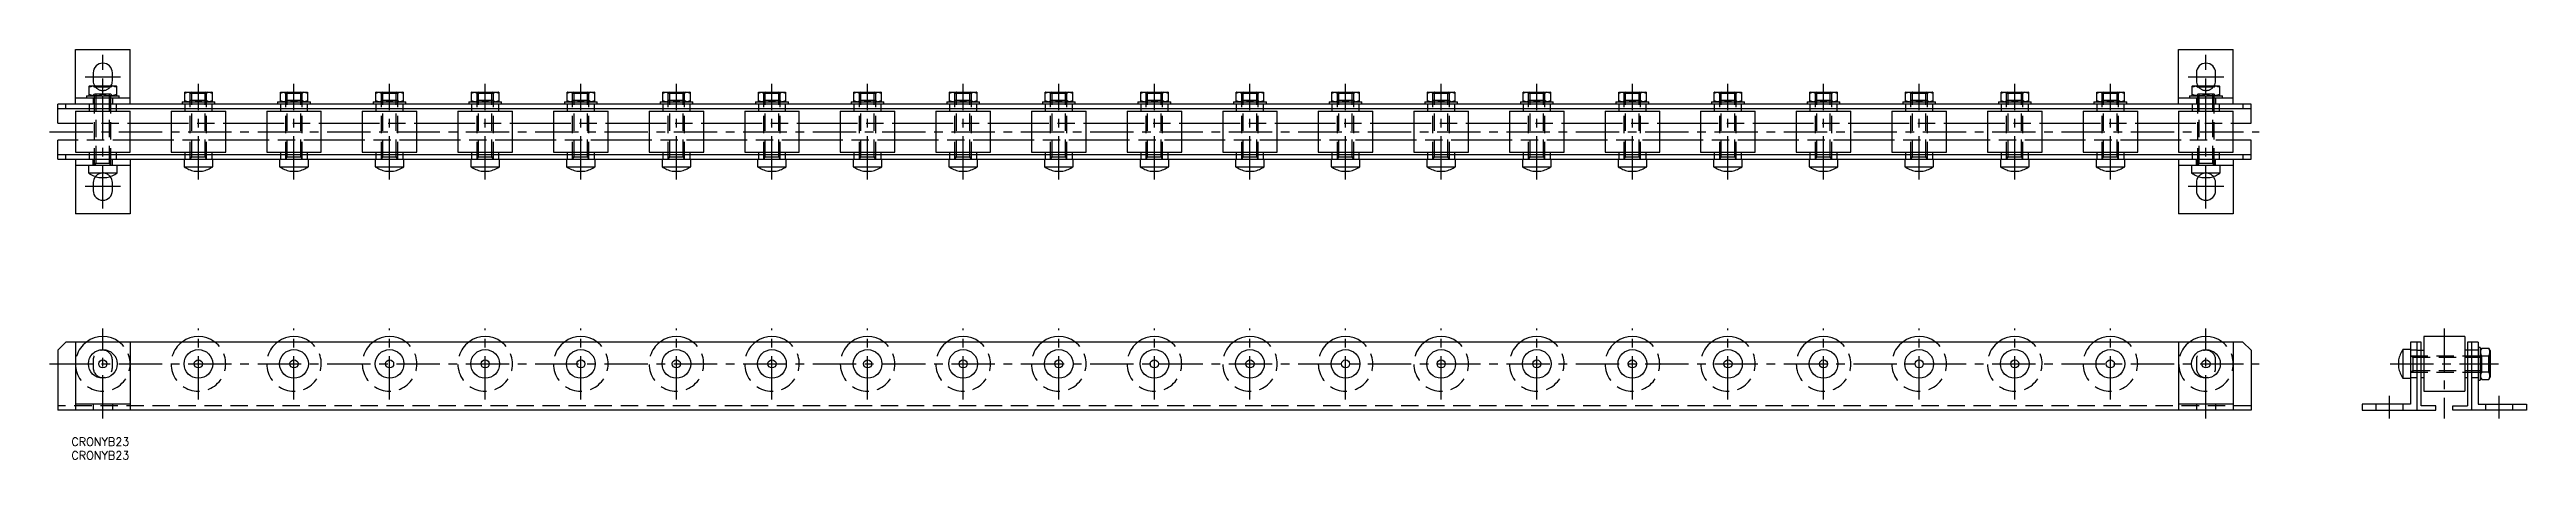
# Model space of a CAD drawing. Extents: x -3 to 904, y -8 to 142.
import ezdxf

# ---------------------------------------------------------------- set-up
doc = ezdxf.new("R2010")
doc.units = 0
doc.header["$LTSCALE"] = 0.5
doc.linetypes.add('CENTER', pattern=[50.8, 31.75, -6.35, 6.35, -6.35])
doc.linetypes.add('DASHED', pattern=[19.05, 12.7, -6.35])
for name, color, linetype in [('MSM_CENTER', 1, 'CENTER'), ('MSM_CONTINUOUS', 7, 'CONTINUOUS'), ('MSM_DASHED', 4, 'DASHED'), ('MSM_PART_NUMBER', 7, 'CONTINUOUS')]:
    doc.layers.add(name, color=color, linetype=linetype)
doc.styles.get("Standard").update_dxf_attribs({"font": 'txt.shx', "height": 3, "bigfont": 'bigfont.shx'})

# ---------------------------------------------------------------- blocks, each defined once
blk = doc.blocks.new('*U45')
at = {"layer": 'MSM_PART_NUMBER'}
blk.add_text('CRONYB23', height=3, dxfattribs=at).set_placement((5, -3))
blk = doc.blocks.new('*U46')
at = {"layer": 'MSM_PART_NUMBER'}
blk.add_text('CRONYB23', height=3, dxfattribs=at).set_placement((5, -8))

msp = doc.modelspace()

# ---------------------------------------------------------------- linework, layer by layer
at = {"layer": 'MSM_CENTER'}
for p, q in [((16.5, 83.91), (16.5, 140.11)), ((786.5, 83.91), (786.5, 140.11)), ((10, 132.11), (23, 132.11)), ((51.5, 94.51), (51.5, 129.51)), ((86.5, 94.51), (86.5, 129.51)), ((121.5, 94.51), (121.5, 129.51)), ((156.5, 94.51), (156.5, 129.51)), ((191.5, 94.51), (191.5, 129.51)), ((226.5, 94.51), (226.5, 129.51)), ((261.5, 94.51), (261.5, 129.51)), ((296.5, 94.51), (296.5, 129.51)), ((331.5, 94.51), (331.5, 129.51)), ((366.5, 94.51), (366.5, 129.51)), ((401.5, 94.51), (401.5, 129.51)), ((436.5, 94.51), (436.5, 129.51)), ((471.5, 94.51), (471.5, 129.51)), ((506.5, 94.51), (506.5, 129.51)), ((541.5, 94.51), (541.5, 129.51)), ((576.5, 94.51), (576.5, 129.51)), ((611.5, 94.51), (611.5, 129.51)), ((646.5, 94.51), (646.5, 129.51)), ((681.5, 94.51), (681.5, 129.51)), ((716.5, 94.51), (716.5, 129.51)), ((751.5, 94.51), (751.5, 129.51)), ((780, 132.11), (793, 132.11)), ((-3, 112.01), (806, 112.01)), ((23, 91.91), (10, 91.91)), ((793, 91.91), (780, 91.91)), ((16.5, 7), (16.5, 40)), ((51.5, 14), (51.5, 40)), ((86.5, 14), (86.5, 40)), ((121.5, 14), (121.5, 40)), ((156.5, 14), (156.5, 40)), ((191.5, 14), (191.5, 40)), ((226.5, 14), (226.5, 40)), ((261.5, 14), (261.5, 40)), ((296.5, 14), (296.5, 40)), ((331.5, 14), (331.5, 40)), ((366.5, 14), (366.5, 40)), ((401.5, 14), (401.5, 40)), ((436.5, 14), (436.5, 40)), ((471.5, 14), (471.5, 40)), ((506.5, 14), (506.5, 40)), ((541.5, 14), (541.5, 40)), ((576.5, 14), (576.5, 40)), ((611.5, 14), (611.5, 40)), ((646.5, 14), (646.5, 40)), ((681.5, 14), (681.5, 40)), ((716.5, 14), (716.5, 40)), ((751.5, 14), (751.5, 40)), ((786.5, 7), (786.5, 40)), ((873.74, 40), (873.74, 7)), ((-3, 27), (806, 27)), ((853.94, 27), (893.54, 27)), ((853.64, 7), (853.64, 15.3)), ((893.84, 7), (893.84, 15.3))]:
    msp.add_line(p, q, dxfattribs=at)
at = {"layer": 'MSM_CONTINUOUS'}
for p, q in [((6.5, 122.11), (6.5, 142.11)), ((6.5, 142.11), (26.5, 142.11)), ((26.5, 122.11), (26.5, 142.11)), ((776.5, 122.11), (776.5, 142.11)), ((776.5, 142.11), (796.5, 142.11)), ((796.5, 122.11), (796.5, 142.11)), ((11.6, 128.81), (11.5, 128.75)), ((11.5, 125.27), (11.5, 128.75)), ((11.6, 128.81), (21.4, 128.81)), ((13, 133.61), (13, 130.61)), ((16.5, 125.72), (16.5, 128.31)), ((20, 130.61), (20, 133.61)), ((21.5, 128.75), (21.4, 128.81)), ((21.5, 128.75), (21.5, 125.27)), ((781.6, 128.81), (781.5, 128.75)), ((781.5, 125.27), (781.5, 128.75)), ((781.6, 128.81), (791.4, 128.81)), ((783, 133.61), (783, 130.61)), ((786.5, 125.72), (786.5, 128.31)), ((790, 130.61), (790, 133.61)), ((791.5, 128.75), (791.4, 128.81)), ((791.5, 128.75), (791.5, 125.27)), ((803, 122.11), (0, 122.11)), ((0, 115.11), (0, 122.11)), ((0, 120.51), (803, 120.51)), ((3, 120.51), (3, 122.11)), ((6.5, 124.41), (26.5, 124.41)), ((6.5, 119.51), (6.5, 104.51)), ((6.5, 119.51), (26.5, 119.51)), ((10.5, 125.21), (10.5, 124.41)), ((10.5, 125.21), (22.5, 125.21)), ((11.5, 125.27), (11.6, 125.21)), ((11.5, 120.51), (11.5, 119.51)), ((21.4, 125.21), (21.5, 125.27)), ((21.5, 119.51), (21.5, 120.51)), ((22.5, 124.41), (22.5, 125.21)), ((26.5, 104.51), (26.5, 119.51)), ((41.5, 119.51), (41.5, 104.51)), ((41.5, 119.51), (61.5, 119.51)), ((45.5, 122.91), (45.5, 122.11)), ((45.5, 122.91), (57.5, 122.91)), ((46.6, 126.51), (46.5, 126.45)), ((46.5, 122.97), (46.5, 126.45)), ((46.5, 122.97), (46.6, 122.91)), ((46.5, 120.51), (46.5, 119.51)), ((46.6, 126.51), (56.4, 126.51)), ((51.5, 123.42), (51.5, 126.01)), ((56.5, 126.45), (56.4, 126.51)), ((56.4, 122.91), (56.5, 122.97)), ((56.5, 126.45), (56.5, 122.97)), ((56.5, 119.51), (56.5, 120.51)), ((57.5, 122.11), (57.5, 122.91)), ((61.5, 104.51), (61.5, 119.51)), ((76.5, 119.51), (76.5, 104.51)), ((76.5, 119.51), (96.5, 119.51)), ((80.5, 122.91), (80.5, 122.11)), ((80.5, 122.91), (92.5, 122.91)), ((81.6, 126.51), (81.5, 126.45)), ((81.5, 122.97), (81.5, 126.45)), ((81.5, 122.97), (81.6, 122.91)), ((81.5, 120.51), (81.5, 119.51)), ((81.6, 126.51), (91.4, 126.51)), ((86.5, 123.42), (86.5, 126.01)), ((91.5, 126.45), (91.4, 126.51)), ((91.4, 122.91), (91.5, 122.97)), ((91.5, 126.45), (91.5, 122.97)), ((91.5, 119.51), (91.5, 120.51)), ((92.5, 122.11), (92.5, 122.91)), ((96.5, 104.51), (96.5, 119.51)), ((111.5, 119.51), (111.5, 104.51)), ((111.5, 119.51), (131.5, 119.51)), ((115.5, 122.91), (115.5, 122.11)), ((115.5, 122.91), (127.5, 122.91)), ((116.6, 126.51), (116.5, 126.45)), ((116.5, 122.97), (116.5, 126.45)), ((116.5, 122.97), (116.6, 122.91)), ((116.5, 120.51), (116.5, 119.51)), ((116.6, 126.51), (126.4, 126.51)), ((121.5, 123.42), (121.5, 126.01)), ((126.5, 126.45), (126.4, 126.51)), ((126.4, 122.91), (126.5, 122.97)), ((126.5, 126.45), (126.5, 122.97)), ((126.5, 119.51), (126.5, 120.51)), ((127.5, 122.11), (127.5, 122.91)), ((131.5, 104.51), (131.5, 119.51)), ((146.5, 119.51), (146.5, 104.51)), ((146.5, 119.51), (166.5, 119.51)), ((150.5, 122.91), (150.5, 122.11)), ((150.5, 122.91), (162.5, 122.91)), ((151.6, 126.51), (151.5, 126.45)), ((151.5, 122.97), (151.5, 126.45)), ((151.5, 122.97), (151.6, 122.91)), ((151.5, 120.51), (151.5, 119.51)), ((151.6, 126.51), (161.4, 126.51)), ((156.5, 123.42), (156.5, 126.01)), ((161.5, 126.45), (161.4, 126.51)), ((161.4, 122.91), (161.5, 122.97)), ((161.5, 126.45), (161.5, 122.97)), ((161.5, 119.51), (161.5, 120.51)), ((162.5, 122.11), (162.5, 122.91)), ((166.5, 104.51), (166.5, 119.51)), ((181.5, 119.51), (181.5, 104.51)), ((181.5, 119.51), (201.5, 119.51)), ((185.5, 122.91), (185.5, 122.11)), ((185.5, 122.91), (197.5, 122.91)), ((186.6, 126.51), (186.5, 126.45)), ((186.5, 122.97), (186.5, 126.45)), ((186.5, 122.97), (186.6, 122.91)), ((186.5, 120.51), (186.5, 119.51)), ((186.6, 126.51), (196.4, 126.51)), ((191.5, 123.42), (191.5, 126.01)), ((196.5, 126.45), (196.4, 126.51)), ((196.4, 122.91), (196.5, 122.97)), ((196.5, 126.45), (196.5, 122.97)), ((196.5, 119.51), (196.5, 120.51)), ((197.5, 122.11), (197.5, 122.91)), ((201.5, 104.51), (201.5, 119.51)), ((216.5, 119.51), (216.5, 104.51)), ((216.5, 119.51), (236.5, 119.51)), ((220.5, 122.91), (220.5, 122.11)), ((220.5, 122.91), (232.5, 122.91)), ((221.6, 126.51), (221.5, 126.45)), ((221.5, 122.97), (221.5, 126.45)), ((221.5, 122.97), (221.6, 122.91)), ((221.5, 120.51), (221.5, 119.51)), ((221.6, 126.51), (231.4, 126.51)), ((226.5, 123.42), (226.5, 126.01)), ((231.5, 126.45), (231.4, 126.51)), ((231.4, 122.91), (231.5, 122.97)), ((231.5, 126.45), (231.5, 122.97)), ((231.5, 119.51), (231.5, 120.51)), ((232.5, 122.11), (232.5, 122.91)), ((236.5, 104.51), (236.5, 119.51)), ((251.5, 119.51), (251.5, 104.51)), ((251.5, 119.51), (271.5, 119.51)), ((255.5, 122.91), (255.5, 122.11)), ((255.5, 122.91), (267.5, 122.91)), ((256.6, 126.51), (256.5, 126.45)), ((256.5, 122.97), (256.5, 126.45)), ((256.5, 122.97), (256.6, 122.91)), ((256.5, 120.51), (256.5, 119.51)), ((256.6, 126.51), (266.4, 126.51)), ((261.5, 123.42), (261.5, 126.01)), ((266.5, 126.45), (266.4, 126.51)), ((266.4, 122.91), (266.5, 122.97)), ((266.5, 126.45), (266.5, 122.97)), ((266.5, 119.51), (266.5, 120.51)), ((267.5, 122.11), (267.5, 122.91)), ((271.5, 104.51), (271.5, 119.51)), ((286.5, 119.51), (286.5, 104.51)), ((286.5, 119.51), (306.5, 119.51)), ((290.5, 122.91), (290.5, 122.11)), ((290.5, 122.91), (302.5, 122.91)), ((291.6, 126.51), (291.5, 126.45)), ((291.5, 122.97), (291.5, 126.45)), ((291.5, 122.97), (291.6, 122.91)), ((291.5, 120.51), (291.5, 119.51)), ((291.6, 126.51), (301.4, 126.51)), ((296.5, 123.42), (296.5, 126.01)), ((301.5, 126.45), (301.4, 126.51)), ((301.4, 122.91), (301.5, 122.97)), ((301.5, 126.45), (301.5, 122.97)), ((301.5, 119.51), (301.5, 120.51)), ((302.5, 122.11), (302.5, 122.91)), ((306.5, 104.51), (306.5, 119.51)), ((321.5, 119.51), (321.5, 104.51)), ((321.5, 119.51), (341.5, 119.51)), ((325.5, 122.91), (325.5, 122.11)), ((325.5, 122.91), (337.5, 122.91)), ((326.6, 126.51), (326.5, 126.45)), ((326.5, 122.97), (326.5, 126.45)), ((326.5, 122.97), (326.6, 122.91)), ((326.5, 120.51), (326.5, 119.51)), ((326.6, 126.51), (336.4, 126.51)), ((331.5, 123.42), (331.5, 126.01)), ((336.5, 126.45), (336.4, 126.51)), ((336.4, 122.91), (336.5, 122.97)), ((336.5, 126.45), (336.5, 122.97)), ((336.5, 119.51), (336.5, 120.51)), ((337.5, 122.11), (337.5, 122.91)), ((341.5, 104.51), (341.5, 119.51)), ((356.5, 119.51), (356.5, 104.51)), ((356.5, 119.51), (376.5, 119.51)), ((360.5, 122.91), (360.5, 122.11)), ((360.5, 122.91), (372.5, 122.91)), ((361.6, 126.51), (361.5, 126.45)), ((361.5, 122.97), (361.5, 126.45)), ((361.5, 122.97), (361.6, 122.91)), ((361.5, 120.51), (361.5, 119.51)), ((361.6, 126.51), (371.4, 126.51)), ((366.5, 123.42), (366.5, 126.01)), ((371.5, 126.45), (371.4, 126.51)), ((371.4, 122.91), (371.5, 122.97)), ((371.5, 126.45), (371.5, 122.97)), ((371.5, 119.51), (371.5, 120.51)), ((372.5, 122.11), (372.5, 122.91)), ((376.5, 104.51), (376.5, 119.51)), ((391.5, 119.51), (391.5, 104.51)), ((391.5, 119.51), (411.5, 119.51)), ((395.5, 122.91), (395.5, 122.11)), ((395.5, 122.91), (407.5, 122.91)), ((396.6, 126.51), (396.5, 126.45)), ((396.5, 122.97), (396.5, 126.45)), ((396.5, 122.97), (396.6, 122.91)), ((396.5, 120.51), (396.5, 119.51)), ((396.6, 126.51), (406.4, 126.51)), ((401.5, 123.42), (401.5, 126.01)), ((406.5, 126.45), (406.4, 126.51)), ((406.4, 122.91), (406.5, 122.97)), ((406.5, 126.45), (406.5, 122.97)), ((406.5, 119.51), (406.5, 120.51)), ((407.5, 122.11), (407.5, 122.91)), ((411.5, 104.51), (411.5, 119.51)), ((426.5, 119.51), (426.5, 104.51)), ((426.5, 119.51), (446.5, 119.51)), ((430.5, 122.91), (430.5, 122.11)), ((430.5, 122.91), (442.5, 122.91)), ((431.6, 126.51), (431.5, 126.45)), ((431.5, 122.97), (431.5, 126.45)), ((431.5, 122.97), (431.6, 122.91)), ((431.5, 120.51), (431.5, 119.51)), ((431.6, 126.51), (441.4, 126.51)), ((436.5, 123.42), (436.5, 126.01)), ((441.5, 126.45), (441.4, 126.51)), ((441.4, 122.91), (441.5, 122.97)), ((441.5, 126.45), (441.5, 122.97)), ((441.5, 119.51), (441.5, 120.51)), ((442.5, 122.11), (442.5, 122.91)), ((446.5, 104.51), (446.5, 119.51)), ((461.5, 119.51), (461.5, 104.51)), ((461.5, 119.51), (481.5, 119.51)), ((465.5, 122.91), (465.5, 122.11)), ((465.5, 122.91), (477.5, 122.91)), ((466.6, 126.51), (466.5, 126.45)), ((466.5, 122.97), (466.5, 126.45)), ((466.5, 122.97), (466.6, 122.91)), ((466.5, 120.51), (466.5, 119.51)), ((466.6, 126.51), (476.4, 126.51)), ((471.5, 123.42), (471.5, 126.01)), ((476.5, 126.45), (476.4, 126.51)), ((476.4, 122.91), (476.5, 122.97)), ((476.5, 126.45), (476.5, 122.97)), ((476.5, 119.51), (476.5, 120.51)), ((477.5, 122.11), (477.5, 122.91)), ((481.5, 104.51), (481.5, 119.51)), ((496.5, 119.51), (496.5, 104.51)), ((496.5, 119.51), (516.5, 119.51)), ((500.5, 122.91), (500.5, 122.11)), ((500.5, 122.91), (512.5, 122.91)), ((501.6, 126.51), (501.5, 126.45)), ((501.5, 122.97), (501.5, 126.45)), ((501.5, 122.97), (501.6, 122.91)), ((501.5, 120.51), (501.5, 119.51)), ((501.6, 126.51), (511.4, 126.51)), ((506.5, 123.42), (506.5, 126.01)), ((511.5, 126.45), (511.4, 126.51)), ((511.4, 122.91), (511.5, 122.97)), ((511.5, 126.45), (511.5, 122.97)), ((511.5, 119.51), (511.5, 120.51)), ((512.5, 122.11), (512.5, 122.91)), ((516.5, 104.51), (516.5, 119.51)), ((531.5, 119.51), (531.5, 104.51)), ((531.5, 119.51), (551.5, 119.51)), ((535.5, 122.91), (535.5, 122.11)), ((535.5, 122.91), (547.5, 122.91)), ((536.6, 126.51), (536.5, 126.45)), ((536.5, 122.97), (536.5, 126.45)), ((536.5, 122.97), (536.6, 122.91)), ((536.5, 120.51), (536.5, 119.51)), ((536.6, 126.51), (546.4, 126.51)), ((541.5, 123.42), (541.5, 126.01)), ((546.5, 126.45), (546.4, 126.51)), ((546.4, 122.91), (546.5, 122.97)), ((546.5, 126.45), (546.5, 122.97)), ((546.5, 119.51), (546.5, 120.51)), ((547.5, 122.11), (547.5, 122.91)), ((551.5, 104.51), (551.5, 119.51)), ((566.5, 119.51), (566.5, 104.51)), ((566.5, 119.51), (586.5, 119.51)), ((570.5, 122.91), (570.5, 122.11)), ((570.5, 122.91), (582.5, 122.91)), ((571.6, 126.51), (571.5, 126.45)), ((571.5, 122.97), (571.5, 126.45)), ((571.5, 122.97), (571.6, 122.91)), ((571.5, 120.51), (571.5, 119.51)), ((571.6, 126.51), (581.4, 126.51)), ((576.5, 123.42), (576.5, 126.01)), ((581.5, 126.45), (581.4, 126.51)), ((581.4, 122.91), (581.5, 122.97)), ((581.5, 126.45), (581.5, 122.97)), ((581.5, 119.51), (581.5, 120.51)), ((582.5, 122.11), (582.5, 122.91)), ((586.5, 104.51), (586.5, 119.51)), ((601.5, 119.51), (601.5, 104.51)), ((601.5, 119.51), (621.5, 119.51)), ((605.5, 122.91), (605.5, 122.11)), ((605.5, 122.91), (617.5, 122.91)), ((606.6, 126.51), (606.5, 126.45)), ((606.5, 122.97), (606.5, 126.45)), ((606.5, 122.97), (606.6, 122.91)), ((606.5, 120.51), (606.5, 119.51)), ((606.6, 126.51), (616.4, 126.51)), ((611.5, 123.42), (611.5, 126.01)), ((616.5, 126.45), (616.4, 126.51)), ((616.4, 122.91), (616.5, 122.97)), ((616.5, 126.45), (616.5, 122.97)), ((616.5, 119.51), (616.5, 120.51)), ((617.5, 122.11), (617.5, 122.91)), ((621.5, 104.51), (621.5, 119.51)), ((636.5, 119.51), (636.5, 104.51)), ((636.5, 119.51), (656.5, 119.51)), ((640.5, 122.91), (640.5, 122.11)), ((640.5, 122.91), (652.5, 122.91)), ((641.6, 126.51), (641.5, 126.45)), ((641.5, 122.97), (641.5, 126.45)), ((641.5, 122.97), (641.6, 122.91)), ((641.5, 120.51), (641.5, 119.51)), ((641.6, 126.51), (651.4, 126.51)), ((646.5, 123.42), (646.5, 126.01)), ((651.5, 126.45), (651.4, 126.51)), ((651.4, 122.91), (651.5, 122.97)), ((651.5, 126.45), (651.5, 122.97)), ((651.5, 119.51), (651.5, 120.51)), ((652.5, 122.11), (652.5, 122.91)), ((656.5, 104.51), (656.5, 119.51)), ((671.5, 119.51), (671.5, 104.51)), ((671.5, 119.51), (691.5, 119.51)), ((675.5, 122.91), (675.5, 122.11)), ((675.5, 122.91), (687.5, 122.91)), ((676.6, 126.51), (676.5, 126.45)), ((676.5, 122.97), (676.5, 126.45)), ((676.5, 122.97), (676.6, 122.91)), ((676.5, 120.51), (676.5, 119.51)), ((676.6, 126.51), (686.4, 126.51)), ((681.5, 123.42), (681.5, 126.01)), ((686.5, 126.45), (686.4, 126.51)), ((686.4, 122.91), (686.5, 122.97)), ((686.5, 126.45), (686.5, 122.97)), ((686.5, 119.51), (686.5, 120.51)), ((687.5, 122.11), (687.5, 122.91)), ((691.5, 104.51), (691.5, 119.51)), ((706.5, 119.51), (706.5, 104.51)), ((706.5, 119.51), (726.5, 119.51)), ((710.5, 122.91), (710.5, 122.11)), ((710.5, 122.91), (722.5, 122.91)), ((711.6, 126.51), (711.5, 126.45)), ((711.5, 122.97), (711.5, 126.45)), ((711.5, 122.97), (711.6, 122.91)), ((711.5, 120.51), (711.5, 119.51)), ((711.6, 126.51), (721.4, 126.51)), ((716.5, 123.42), (716.5, 126.01)), ((721.5, 126.45), (721.4, 126.51)), ((721.4, 122.91), (721.5, 122.97)), ((721.5, 126.45), (721.5, 122.97)), ((721.5, 119.51), (721.5, 120.51)), ((722.5, 122.11), (722.5, 122.91)), ((726.5, 104.51), (726.5, 119.51)), ((741.5, 119.51), (741.5, 104.51)), ((741.5, 119.51), (761.5, 119.51)), ((745.5, 122.91), (745.5, 122.11)), ((745.5, 122.91), (757.5, 122.91)), ((746.6, 126.51), (746.5, 126.45)), ((746.5, 122.97), (746.5, 126.45)), ((746.5, 122.97), (746.6, 122.91)), ((746.5, 120.51), (746.5, 119.51)), ((746.6, 126.51), (756.4, 126.51)), ((751.5, 123.42), (751.5, 126.01)), ((756.5, 126.45), (756.4, 126.51)), ((756.4, 122.91), (756.5, 122.97)), ((756.5, 126.45), (756.5, 122.97)), ((756.5, 119.51), (756.5, 120.51)), ((757.5, 122.11), (757.5, 122.91)), ((761.5, 104.51), (761.5, 119.51)), ((776.5, 124.41), (796.5, 124.41)), ((776.5, 119.51), (776.5, 104.51)), ((776.5, 119.51), (796.5, 119.51)), ((780.5, 125.21), (780.5, 124.41)), ((780.5, 125.21), (792.5, 125.21)), ((781.5, 125.27), (781.6, 125.21)), ((781.5, 120.51), (781.5, 119.51)), ((791.4, 125.21), (791.5, 125.27)), ((791.5, 119.51), (791.5, 120.51)), ((792.5, 124.41), (792.5, 125.21)), ((796.5, 104.51), (796.5, 119.51)), ((800, 122.11), (800, 120.51)), ((803, 115.11), (803, 122.11)), ((0, 115.11), (6.5, 115.11)), ((6.5, 108.91), (0, 108.91)), ((0, 101.91), (0, 108.91)), ((26.5, 115.11), (41.5, 115.11)), ((41.5, 108.91), (26.5, 108.91)), ((61.5, 115.11), (76.5, 115.11)), ((76.5, 108.91), (61.5, 108.91)), ((96.5, 115.11), (111.5, 115.11)), ((111.5, 108.91), (96.5, 108.91)), ((131.5, 115.11), (146.5, 115.11)), ((146.5, 108.91), (131.5, 108.91)), ((166.5, 115.11), (181.5, 115.11)), ((181.5, 108.91), (166.5, 108.91)), ((201.5, 115.11), (216.5, 115.11)), ((216.5, 108.91), (201.5, 108.91)), ((236.5, 115.11), (251.5, 115.11)), ((251.5, 108.91), (236.5, 108.91)), ((271.5, 115.11), (286.5, 115.11)), ((286.5, 108.91), (271.5, 108.91)), ((306.5, 115.11), (321.5, 115.11)), ((321.5, 108.91), (306.5, 108.91)), ((341.5, 115.11), (356.5, 115.11)), ((356.5, 108.91), (341.5, 108.91)), ((376.5, 115.11), (391.5, 115.11)), ((391.5, 108.91), (376.5, 108.91)), ((411.5, 115.11), (426.5, 115.11)), ((426.5, 108.91), (411.5, 108.91)), ((446.5, 115.11), (461.5, 115.11)), ((461.5, 108.91), (446.5, 108.91)), ((481.5, 115.11), (496.5, 115.11)), ((496.5, 108.91), (481.5, 108.91)), ((516.5, 115.11), (531.5, 115.11)), ((531.5, 108.91), (516.5, 108.91)), ((551.5, 115.11), (566.5, 115.11)), ((566.5, 108.91), (551.5, 108.91)), ((586.5, 115.11), (601.5, 115.11)), ((601.5, 108.91), (586.5, 108.91)), ((621.5, 115.11), (636.5, 115.11)), ((636.5, 108.91), (621.5, 108.91)), ((656.5, 115.11), (671.5, 115.11)), ((671.5, 108.91), (656.5, 108.91)), ((691.5, 115.11), (706.5, 115.11)), ((706.5, 108.91), (691.5, 108.91)), ((726.5, 115.11), (741.5, 115.11)), ((741.5, 108.91), (726.5, 108.91)), ((761.5, 115.11), (776.5, 115.11)), ((776.5, 108.91), (761.5, 108.91)), ((796.5, 115.11), (803, 115.11)), ((803, 108.91), (796.5, 108.91)), ((803, 101.91), (803, 108.91)), ((803, 103.51), (0, 103.51)), ((0, 101.91), (803, 101.91)), ((3, 101.91), (3, 103.51)), ((6.5, 104.51), (26.5, 104.51)), ((6.5, 101.91), (6.5, 81.91)), ((11.5, 104.51), (11.5, 103.51)), ((21.5, 103.51), (21.5, 104.51)), ((26.5, 101.91), (26.5, 81.91)), ((41.5, 104.51), (61.5, 104.51)), ((46.25, 101.91), (46.25, 99.2)), ((46.5, 104.51), (46.5, 103.51)), ((56.5, 103.51), (56.5, 104.51)), ((56.75, 99.2), (56.75, 101.91)), ((76.5, 104.51), (96.5, 104.51)), ((81.25, 101.91), (81.25, 99.2)), ((81.5, 104.51), (81.5, 103.51)), ((91.5, 103.51), (91.5, 104.51)), ((91.75, 99.2), (91.75, 101.91)), ((111.5, 104.51), (131.5, 104.51)), ((116.25, 101.91), (116.25, 99.2)), ((116.5, 104.51), (116.5, 103.51)), ((126.5, 103.51), (126.5, 104.51)), ((126.75, 99.2), (126.75, 101.91)), ((146.5, 104.51), (166.5, 104.51)), ((151.25, 101.91), (151.25, 99.2)), ((151.5, 104.51), (151.5, 103.51)), ((161.5, 103.51), (161.5, 104.51)), ((161.75, 99.2), (161.75, 101.91)), ((181.5, 104.51), (201.5, 104.51)), ((186.25, 101.91), (186.25, 99.2)), ((186.5, 104.51), (186.5, 103.51)), ((196.5, 103.51), (196.5, 104.51)), ((196.75, 99.2), (196.75, 101.91)), ((216.5, 104.51), (236.5, 104.51)), ((221.25, 101.91), (221.25, 99.2)), ((221.5, 104.51), (221.5, 103.51)), ((231.5, 103.51), (231.5, 104.51)), ((231.75, 99.2), (231.75, 101.91)), ((251.5, 104.51), (271.5, 104.51)), ((256.25, 101.91), (256.25, 99.2)), ((256.5, 104.51), (256.5, 103.51)), ((266.5, 103.51), (266.5, 104.51)), ((266.75, 99.2), (266.75, 101.91)), ((286.5, 104.51), (306.5, 104.51)), ((291.25, 101.91), (291.25, 99.2)), ((291.5, 104.51), (291.5, 103.51)), ((301.5, 103.51), (301.5, 104.51)), ((301.75, 99.2), (301.75, 101.91)), ((321.5, 104.51), (341.5, 104.51)), ((326.25, 101.91), (326.25, 99.2)), ((326.5, 104.51), (326.5, 103.51)), ((336.5, 103.51), (336.5, 104.51)), ((336.75, 99.2), (336.75, 101.91)), ((356.5, 104.51), (376.5, 104.51)), ((361.25, 101.91), (361.25, 99.2)), ((361.5, 104.51), (361.5, 103.51)), ((371.5, 103.51), (371.5, 104.51)), ((371.75, 99.2), (371.75, 101.91)), ((391.5, 104.51), (411.5, 104.51)), ((396.25, 101.91), (396.25, 99.2)), ((396.5, 104.51), (396.5, 103.51)), ((406.5, 103.51), (406.5, 104.51)), ((406.75, 99.2), (406.75, 101.91)), ((426.5, 104.51), (446.5, 104.51)), ((431.25, 101.91), (431.25, 99.2)), ((431.5, 104.51), (431.5, 103.51)), ((441.5, 103.51), (441.5, 104.51)), ((441.75, 99.2), (441.75, 101.91)), ((461.5, 104.51), (481.5, 104.51)), ((466.25, 101.91), (466.25, 99.2)), ((466.5, 104.51), (466.5, 103.51)), ((476.5, 103.51), (476.5, 104.51)), ((476.75, 99.2), (476.75, 101.91)), ((496.5, 104.51), (516.5, 104.51)), ((501.25, 101.91), (501.25, 99.2)), ((501.5, 104.51), (501.5, 103.51)), ((511.5, 103.51), (511.5, 104.51)), ((511.75, 99.2), (511.75, 101.91)), ((531.5, 104.51), (551.5, 104.51)), ((536.25, 101.91), (536.25, 99.2)), ((536.5, 104.51), (536.5, 103.51)), ((546.5, 103.51), (546.5, 104.51)), ((546.75, 99.2), (546.75, 101.91)), ((566.5, 104.51), (586.5, 104.51)), ((571.25, 101.91), (571.25, 99.2)), ((571.5, 104.51), (571.5, 103.51)), ((581.5, 103.51), (581.5, 104.51)), ((581.75, 99.2), (581.75, 101.91)), ((601.5, 104.51), (621.5, 104.51)), ((606.25, 101.91), (606.25, 99.2)), ((606.5, 104.51), (606.5, 103.51)), ((616.5, 103.51), (616.5, 104.51)), ((616.75, 99.2), (616.75, 101.91)), ((636.5, 104.51), (656.5, 104.51)), ((641.25, 101.91), (641.25, 99.2)), ((641.5, 104.51), (641.5, 103.51)), ((651.5, 103.51), (651.5, 104.51)), ((651.75, 99.2), (651.75, 101.91)), ((671.5, 104.51), (691.5, 104.51)), ((676.25, 101.91), (676.25, 99.2)), ((676.5, 104.51), (676.5, 103.51)), ((686.5, 103.51), (686.5, 104.51)), ((686.75, 99.2), (686.75, 101.91)), ((706.5, 104.51), (726.5, 104.51)), ((711.25, 101.91), (711.25, 99.2)), ((711.5, 104.51), (711.5, 103.51)), ((721.5, 103.51), (721.5, 104.51)), ((721.75, 99.2), (721.75, 101.91)), ((741.5, 104.51), (761.5, 104.51)), ((746.25, 101.91), (746.25, 99.2)), ((746.5, 104.51), (746.5, 103.51)), ((756.5, 103.51), (756.5, 104.51)), ((756.75, 99.2), (756.75, 101.91)), ((776.5, 104.51), (796.5, 104.51)), ((776.5, 101.91), (776.5, 81.91)), ((781.5, 104.51), (781.5, 103.51)), ((791.5, 103.51), (791.5, 104.51)), ((796.5, 101.91), (796.5, 81.91)), ((800, 103.51), (800, 101.91)), ((26.5, 99.61), (6.5, 99.61)), ((11.25, 99.61), (11.25, 96.9)), ((11.25, 96.9), (21.75, 96.9)), ((13, 93.41), (13, 90.41)), ((15.01, 95.21), (17.99, 95.21)), ((20, 90.41), (20, 93.41)), ((21.75, 96.9), (21.75, 99.61)), ((46.25, 99.2), (56.75, 99.2)), ((50.01, 97.51), (52.99, 97.51)), ((81.25, 99.2), (91.75, 99.2)), ((85.01, 97.51), (87.99, 97.51)), ((116.25, 99.2), (126.75, 99.2)), ((120.01, 97.51), (122.99, 97.51)), ((151.25, 99.2), (161.75, 99.2)), ((155.01, 97.51), (157.99, 97.51)), ((186.25, 99.2), (196.75, 99.2)), ((190.01, 97.51), (192.99, 97.51)), ((221.25, 99.2), (231.75, 99.2)), ((225.01, 97.51), (227.99, 97.51)), ((256.25, 99.2), (266.75, 99.2)), ((260.01, 97.51), (262.99, 97.51)), ((291.25, 99.2), (301.75, 99.2)), ((295.01, 97.51), (297.99, 97.51)), ((326.25, 99.2), (336.75, 99.2)), ((330.01, 97.51), (332.99, 97.51)), ((361.25, 99.2), (371.75, 99.2)), ((365.01, 97.51), (367.99, 97.51)), ((396.25, 99.2), (406.75, 99.2)), ((400.01, 97.51), (402.99, 97.51)), ((431.25, 99.2), (441.75, 99.2)), ((435.01, 97.51), (437.99, 97.51)), ((466.25, 99.2), (476.75, 99.2)), ((470.01, 97.51), (472.99, 97.51)), ((501.25, 99.2), (511.75, 99.2)), ((505.01, 97.51), (507.99, 97.51)), ((536.25, 99.2), (546.75, 99.2)), ((540.01, 97.51), (542.99, 97.51)), ((571.25, 99.2), (581.75, 99.2)), ((575.01, 97.51), (577.99, 97.51)), ((606.25, 99.2), (616.75, 99.2)), ((610.01, 97.51), (612.99, 97.51)), ((641.25, 99.2), (651.75, 99.2)), ((645.01, 97.51), (647.99, 97.51)), ((676.25, 99.2), (686.75, 99.2)), ((680.01, 97.51), (682.99, 97.51)), ((711.25, 99.2), (721.75, 99.2)), ((715.01, 97.51), (717.99, 97.51)), ((746.25, 99.2), (756.75, 99.2)), ((750.01, 97.51), (752.99, 97.51)), ((796.5, 99.61), (776.5, 99.61)), ((781.25, 99.61), (781.25, 96.9)), ((781.25, 96.9), (791.75, 96.9)), ((783, 93.41), (783, 90.41)), ((785.01, 95.21), (787.99, 95.21)), ((790, 90.41), (790, 93.41)), ((791.75, 96.9), (791.75, 99.61)), ((26.5, 81.91), (6.5, 81.91)), ((796.5, 81.91), (776.5, 81.91)), ((866.24, 37), (866.24, 17)), ((881.24, 37), (866.24, 37)), ((881.24, 37), (881.24, 17)), ((0, 32), (3, 35)), ((0, 32), (0, 10)), ((800, 35), (3, 35)), ((6.5, 35), (6.5, 10)), ((26.5, 35), (26.5, 10)), ((776.5, 35), (776.5, 10)), ((796.5, 35), (796.5, 10)), ((800, 35), (803, 32)), ((803, 32), (803, 10)), ((856.94, 28.49), (856.94, 25.51)), ((858.63, 32.25), (858.63, 21.75)), ((861.34, 32.25), (858.63, 32.25)), ((865.24, 35), (861.34, 35)), ((861.34, 35), (861.34, 12.3)), ((863.64, 35), (863.64, 10)), ((863.64, 32), (866.24, 32)), ((865.24, 11.6), (865.24, 35)), ((883.84, 32), (881.24, 32)), ((882.24, 35), (882.24, 11.6)), ((886.14, 35), (882.24, 35)), ((883.84, 10), (883.84, 35)), ((886.14, 35), (886.14, 12.3)), ((886.94, 33), (886.14, 33)), ((886.94, 33), (886.94, 21)), ((887.44, 32.77), (886.94, 31.9)), ((887.44, 32.77), (890.03, 32.77)), ((887.44, 29.89), (890.03, 29.89)), ((890.54, 31.9), (890.03, 32.77)), ((890.54, 31.9), (890.54, 22.1)), ((858.63, 21.75), (861.34, 21.75)), ((865.24, 22), (866.24, 22)), ((881.24, 22), (882.24, 22)), ((886.14, 21), (886.94, 21)), ((886.94, 22.1), (887.44, 21.23)), ((887.44, 24.11), (890.03, 24.11)), ((887.44, 21.23), (890.03, 21.23)), ((890.03, 21.23), (890.54, 22.1)), ((803, 10), (0, 10)), ((26.5, 12.3), (6.5, 12.3)), ((796.5, 12.3), (776.5, 12.3)), ((861.34, 12.3), (843.64, 12.3)), ((843.64, 12.3), (843.64, 10)), ((843.64, 10), (870.64, 10)), ((870.64, 11.6), (865.24, 11.6)), ((866.24, 17), (881.24, 17)), ((870.64, 10), (870.64, 11.6)), ((876.84, 11.6), (882.24, 11.6)), ((876.84, 10), (876.84, 11.6)), ((903.84, 10), (876.84, 10)), ((886.14, 12.3), (903.84, 12.3)), ((903.84, 12.3), (903.84, 10))]:
    msp.add_line(p, q, dxfattribs=at)
for centre, radius in [((16.5, 27), 5.25), ((16.5, 27), 1.49), ((51.5, 27), 5.25), ((51.5, 27), 1.49), ((86.5, 27), 5.25), ((86.5, 27), 1.49), ((121.5, 27), 5.25), ((121.5, 27), 1.49), ((156.5, 27), 5.25), ((156.5, 27), 1.49), ((191.5, 27), 5.25), ((191.5, 27), 1.49), ((226.5, 27), 5.25), ((226.5, 27), 1.49), ((261.5, 27), 5.25), ((261.5, 27), 1.49), ((296.5, 27), 5.25), ((296.5, 27), 1.49), ((331.5, 27), 5.25), ((331.5, 27), 1.49), ((366.5, 27), 5.25), ((366.5, 27), 1.49), ((401.5, 27), 5.25), ((401.5, 27), 1.49), ((436.5, 27), 5.25), ((436.5, 27), 1.49), ((471.5, 27), 5.25), ((471.5, 27), 1.49), ((506.5, 27), 5.25), ((506.5, 27), 1.49), ((541.5, 27), 5.25), ((541.5, 27), 1.49), ((576.5, 27), 5.25), ((576.5, 27), 1.49), ((611.5, 27), 5.25), ((611.5, 27), 1.49), ((646.5, 27), 5.25), ((646.5, 27), 1.49), ((681.5, 27), 5.25), ((681.5, 27), 1.49), ((716.5, 27), 5.25), ((716.5, 27), 1.49), ((751.5, 27), 5.25), ((751.5, 27), 1.49), ((786.5, 27), 5.25), ((786.5, 27), 1.49)]:
    msp.add_circle(centre, radius, dxfattribs=at)
for centre, radius, start, end in [((16.5, 133.61), 3.5, 0, 180), ((786.5, 133.61), 3.5, 0, 180), ((14, 121.38), 7.37, 70.15922, 109.84078), ((16.5, 130.61), 3.5, 180, 210.94972), ((19, 121.38), 7.37, 70.15922, 109.84078), ((16.5, 130.61), 3.5, 329.05028, 0), ((784, 121.38), 7.37, 70.15922, 109.84078), ((786.5, 130.61), 3.5, 180, 210.94972), ((789, 121.38), 7.37, 70.15922, 109.84078), ((786.5, 130.61), 3.5, 329.05028, 0), ((14, 132.64), 7.37, 250.15922, 289.84078), ((19, 132.64), 7.37, 250.15922, 289.84078), ((49, 119.08), 7.37, 70.15922, 109.84078), ((49, 130.34), 7.37, 250.15922, 289.84078), ((54, 119.08), 7.37, 70.15922, 109.84078), ((54, 130.34), 7.37, 250.15922, 289.84078), ((84, 119.08), 7.37, 70.15922, 109.84078), ((84, 130.34), 7.37, 250.15922, 289.84078), ((89, 119.08), 7.37, 70.15922, 109.84078), ((89, 130.34), 7.37, 250.15922, 289.84078), ((119, 119.08), 7.37, 70.15922, 109.84078), ((119, 130.34), 7.37, 250.15922, 289.84078), ((124, 119.08), 7.37, 70.15922, 109.84078), ((124, 130.34), 7.37, 250.15922, 289.84078), ((154, 119.08), 7.37, 70.15922, 109.84078), ((154, 130.34), 7.37, 250.15922, 289.84078), ((159, 119.08), 7.37, 70.15922, 109.84078), ((159, 130.34), 7.37, 250.15922, 289.84078), ((189, 119.08), 7.37, 70.15922, 109.84078), ((189, 130.34), 7.37, 250.15922, 289.84078), ((194, 119.08), 7.37, 70.15922, 109.84078), ((194, 130.34), 7.37, 250.15922, 289.84078), ((224, 119.08), 7.37, 70.15922, 109.84078), ((224, 130.34), 7.37, 250.15922, 289.84078), ((229, 119.08), 7.37, 70.15922, 109.84078), ((229, 130.34), 7.37, 250.15922, 289.84078), ((259, 119.08), 7.37, 70.15922, 109.84078), ((259, 130.34), 7.37, 250.15922, 289.84078), ((264, 119.08), 7.37, 70.15922, 109.84078), ((264, 130.34), 7.37, 250.15922, 289.84078), ((294, 119.08), 7.37, 70.15922, 109.84078), ((294, 130.34), 7.37, 250.15922, 289.84078), ((299, 119.08), 7.37, 70.15922, 109.84078), ((299, 130.34), 7.37, 250.15922, 289.84078), ((329, 119.08), 7.37, 70.15922, 109.84078), ((329, 130.34), 7.37, 250.15922, 289.84078), ((334, 119.08), 7.37, 70.15922, 109.84078), ((334, 130.34), 7.37, 250.15922, 289.84078), ((364, 119.08), 7.37, 70.15922, 109.84078), ((364, 130.34), 7.37, 250.15922, 289.84078), ((369, 119.08), 7.37, 70.15922, 109.84078), ((369, 130.34), 7.37, 250.15922, 289.84078), ((399, 119.08), 7.37, 70.15922, 109.84078), ((399, 130.34), 7.37, 250.15922, 289.84078), ((404, 119.08), 7.37, 70.15922, 109.84078), ((404, 130.34), 7.37, 250.15922, 289.84078), ((434, 119.08), 7.37, 70.15922, 109.84078), ((434, 130.34), 7.37, 250.15922, 289.84078), ((439, 119.08), 7.37, 70.15922, 109.84078), ((439, 130.34), 7.37, 250.15922, 289.84078), ((469, 119.08), 7.37, 70.15922, 109.84078), ((469, 130.34), 7.37, 250.15922, 289.84078), ((474, 119.08), 7.37, 70.15922, 109.84078), ((474, 130.34), 7.37, 250.15922, 289.84078), ((504, 119.08), 7.37, 70.15922, 109.84078), ((504, 130.34), 7.37, 250.15922, 289.84078), ((509, 119.08), 7.37, 70.15922, 109.84078), ((509, 130.34), 7.37, 250.15922, 289.84078), ((539, 119.08), 7.37, 70.15922, 109.84078), ((539, 130.34), 7.37, 250.15922, 289.84078), ((544, 119.08), 7.37, 70.15922, 109.84078), ((544, 130.34), 7.37, 250.15922, 289.84078), ((574, 119.08), 7.37, 70.15922, 109.84078), ((574, 130.34), 7.37, 250.15922, 289.84078), ((579, 119.08), 7.37, 70.15922, 109.84078), ((579, 130.34), 7.37, 250.15922, 289.84078), ((609, 119.08), 7.37, 70.15922, 109.84078), ((609, 130.34), 7.37, 250.15922, 289.84078), ((614, 119.08), 7.37, 70.15922, 109.84078), ((614, 130.34), 7.37, 250.15922, 289.84078), ((644, 119.08), 7.37, 70.15922, 109.84078), ((644, 130.34), 7.37, 250.15922, 289.84078), ((649, 119.08), 7.37, 70.15922, 109.84078), ((649, 130.34), 7.37, 250.15922, 289.84078), ((679, 119.08), 7.37, 70.15922, 109.84078), ((679, 130.34), 7.37, 250.15922, 289.84078), ((684, 119.08), 7.37, 70.15922, 109.84078), ((684, 130.34), 7.37, 250.15922, 289.84078), ((714, 119.08), 7.37, 70.15922, 109.84078), ((714, 130.34), 7.37, 250.15922, 289.84078), ((719, 119.08), 7.37, 70.15922, 109.84078), ((719, 130.34), 7.37, 250.15922, 289.84078), ((749, 119.08), 7.37, 70.15922, 109.84078), ((749, 130.34), 7.37, 250.15922, 289.84078), ((754, 119.08), 7.37, 70.15922, 109.84078), ((754, 130.34), 7.37, 250.15922, 289.84078), ((784, 132.64), 7.37, 250.15922, 289.84078), ((789, 132.64), 7.37, 250.15922, 289.84078), ((18.04, 106.95), 12.12, 235.94449, 255.52141), ((16.5, 93.41), 3.5, 141.2477, 180), ((14.96, 106.95), 12.12, 284.47859, 304.05551), ((16.5, 93.41), 3.5, 0, 38.7523), ((53.04, 109.25), 12.12, 235.94449, 255.52141), ((49.96, 109.25), 12.12, 284.47859, 304.05551), ((88.04, 109.25), 12.12, 235.94449, 255.52141), ((84.96, 109.25), 12.12, 284.47859, 304.05551), ((123.04, 109.25), 12.12, 235.94449, 255.52141), ((119.96, 109.25), 12.12, 284.47859, 304.05551), ((158.04, 109.25), 12.12, 235.94449, 255.52141), ((154.96, 109.25), 12.12, 284.47859, 304.05551), ((193.04, 109.25), 12.12, 235.94449, 255.52141), ((189.96, 109.25), 12.12, 284.47859, 304.05551), ((228.04, 109.25), 12.12, 235.94449, 255.52141), ((224.96, 109.25), 12.12, 284.47859, 304.05551), ((263.04, 109.25), 12.12, 235.94449, 255.52141), ((259.96, 109.25), 12.12, 284.47859, 304.05551), ((298.04, 109.25), 12.12, 235.94449, 255.52141), ((294.96, 109.25), 12.12, 284.47859, 304.05551), ((333.04, 109.25), 12.12, 235.94449, 255.52141), ((329.96, 109.25), 12.12, 284.47859, 304.05551), ((368.04, 109.25), 12.12, 235.94449, 255.52141), ((364.96, 109.25), 12.12, 284.47859, 304.05551), ((403.04, 109.25), 12.12, 235.94449, 255.52141), ((399.96, 109.25), 12.12, 284.47859, 304.05551), ((438.04, 109.25), 12.12, 235.94449, 255.52141), ((434.96, 109.25), 12.12, 284.47859, 304.05551), ((473.04, 109.25), 12.12, 235.94449, 255.52141), ((469.96, 109.25), 12.12, 284.47859, 304.05551), ((508.04, 109.25), 12.12, 235.94449, 255.52141), ((504.96, 109.25), 12.12, 284.47859, 304.05551), ((543.04, 109.25), 12.12, 235.94449, 255.52141), ((539.96, 109.25), 12.12, 284.47859, 304.05551), ((578.04, 109.25), 12.12, 235.94449, 255.52141), ((574.96, 109.25), 12.12, 284.47859, 304.05551), ((613.04, 109.25), 12.12, 235.94449, 255.52141), ((609.96, 109.25), 12.12, 284.47859, 304.05551), ((648.04, 109.25), 12.12, 235.94449, 255.52141), ((644.96, 109.25), 12.12, 284.47859, 304.05551), ((683.04, 109.25), 12.12, 235.94449, 255.52141), ((679.96, 109.25), 12.12, 284.47859, 304.05551), ((718.04, 109.25), 12.12, 235.94449, 255.52141), ((714.96, 109.25), 12.12, 284.47859, 304.05551), ((753.04, 109.25), 12.12, 235.94449, 255.52141), ((749.96, 109.25), 12.12, 284.47859, 304.05551), ((788.04, 106.95), 12.12, 235.94449, 255.52141), ((786.5, 93.41), 3.5, 141.2477, 180), ((784.96, 106.95), 12.12, 284.47859, 304.05551), ((786.5, 93.41), 3.5, 0, 38.7523), ((16.5, 90.41), 3.5, 180, 0), ((786.5, 90.41), 3.5, 180, 0), ((16.5, 27), 10, 53.1301, 126.8699), ((51.5, 27), 10, 53.1301, 126.8699), ((86.5, 27), 10, 53.1301, 126.8699), ((121.5, 27), 10, 53.1301, 126.8699), ((156.5, 27), 10, 53.1301, 126.8699), ((191.5, 27), 10, 53.1301, 126.8699), ((226.5, 27), 10, 53.1301, 126.8699), ((261.5, 27), 10, 53.1301, 126.8699), ((296.5, 27), 10, 53.1301, 126.8699), ((331.5, 27), 10, 53.1301, 126.8699), ((366.5, 27), 10, 53.1301, 126.8699), ((401.5, 27), 10, 53.1301, 126.8699), ((436.5, 27), 10, 53.1301, 126.8699), ((471.5, 27), 10, 53.1301, 126.8699), ((506.5, 27), 10, 53.1301, 126.8699), ((541.5, 27), 10, 53.1301, 126.8699), ((576.5, 27), 10, 53.1301, 126.8699), ((611.5, 27), 10, 53.1301, 126.8699), ((646.5, 27), 10, 53.1301, 126.8699), ((681.5, 27), 10, 53.1301, 126.8699), ((716.5, 27), 10, 53.1301, 126.8699), ((751.5, 27), 10, 53.1301, 126.8699), ((786.5, 27), 10, 53.1301, 126.8699), ((868.67, 25.46), 12.12, 145.94449, 165.52141), ((889.55, 31.33), 2.56, 154.35735, 214.35735), ((896.6, 27), 9.61, 162.51237, 197.48763), ((887.92, 31.33), 2.56, 325.64265, 25.64265), ((880.87, 27), 9.61, 342.51237, 17.48763), ((868.67, 28.54), 12.12, 194.47859, 214.05551), ((889.55, 22.67), 2.56, 145.64265, 205.64265), ((887.92, 22.67), 2.56, 334.35735, 34.35735)]:
    msp.add_arc(centre, radius, start, end, dxfattribs=at)
at = {"layer": 'MSM_DASHED'}
for p, q in [((12.96, 128.81), (13.5, 128.27)), ((14.04, 128.81), (13.5, 128.27)), ((19.5, 128.27), (13.5, 128.27)), ((13.5, 99.61), (13.5, 128.27)), ((14.04, 100.55), (14.04, 128.81)), ((18.96, 128.81), (19.5, 128.27)), ((18.96, 100.55), (18.96, 128.81)), ((20.04, 128.81), (19.5, 128.27)), ((19.5, 99.61), (19.5, 128.27)), ((782.96, 128.81), (783.5, 128.27)), ((784.04, 128.81), (783.5, 128.27)), ((783.5, 99.61), (783.5, 128.27)), ((789.5, 128.27), (783.5, 128.27)), ((784.04, 100.55), (784.04, 128.81)), ((788.96, 100.55), (788.96, 128.81)), ((788.96, 128.81), (789.5, 128.27)), ((790.04, 128.81), (789.5, 128.27)), ((789.5, 99.61), (789.5, 128.27)), ((11.5, 122.11), (11.5, 120.51)), ((12.96, 125.21), (13.5, 125.75)), ((13, 124.41), (13, 122.11)), ((19.5, 125.75), (13.5, 125.75)), ((20.04, 125.21), (19.5, 125.75)), ((20, 124.41), (20, 122.11)), ((21.5, 120.51), (21.5, 122.11)), ((46.5, 122.11), (46.5, 120.51)), ((47.96, 126.51), (48.5, 125.97)), ((47.96, 122.91), (48.5, 123.45)), ((49.04, 126.51), (48.5, 125.97)), ((54.5, 125.97), (48.5, 125.97)), ((48.5, 101.91), (48.5, 125.97)), ((54.5, 123.45), (48.5, 123.45)), ((49.04, 102.85), (49.04, 126.51)), ((53.96, 126.51), (54.5, 125.97)), ((53.96, 102.85), (53.96, 126.51)), ((55.04, 126.51), (54.5, 125.97)), ((54.5, 101.91), (54.5, 125.97)), ((55.04, 122.91), (54.5, 123.45)), ((56.5, 120.51), (56.5, 122.11)), ((81.5, 122.11), (81.5, 120.51)), ((82.96, 126.51), (83.5, 125.97)), ((82.96, 122.91), (83.5, 123.45)), ((84.04, 126.51), (83.5, 125.97)), ((89.5, 125.97), (83.5, 125.97)), ((83.5, 101.91), (83.5, 125.97)), ((89.5, 123.45), (83.5, 123.45)), ((84.04, 102.85), (84.04, 126.51)), ((88.96, 126.51), (89.5, 125.97)), ((88.96, 102.85), (88.96, 126.51)), ((90.04, 126.51), (89.5, 125.97)), ((89.5, 101.91), (89.5, 125.97)), ((90.04, 122.91), (89.5, 123.45)), ((91.5, 120.51), (91.5, 122.11)), ((116.5, 122.11), (116.5, 120.51)), ((117.96, 126.51), (118.5, 125.97)), ((117.96, 122.91), (118.5, 123.45)), ((119.04, 126.51), (118.5, 125.97)), ((124.5, 125.97), (118.5, 125.97)), ((118.5, 101.91), (118.5, 125.97)), ((124.5, 123.45), (118.5, 123.45)), ((119.04, 102.85), (119.04, 126.51)), ((123.96, 126.51), (124.5, 125.97)), ((123.96, 102.85), (123.96, 126.51)), ((125.04, 126.51), (124.5, 125.97)), ((124.5, 101.91), (124.5, 125.97)), ((125.04, 122.91), (124.5, 123.45)), ((126.5, 120.51), (126.5, 122.11)), ((151.5, 122.11), (151.5, 120.51)), ((152.96, 126.51), (153.5, 125.97)), ((152.96, 122.91), (153.5, 123.45)), ((154.04, 126.51), (153.5, 125.97)), ((159.5, 125.97), (153.5, 125.97)), ((153.5, 101.91), (153.5, 125.97)), ((159.5, 123.45), (153.5, 123.45)), ((154.04, 102.85), (154.04, 126.51)), ((158.96, 126.51), (159.5, 125.97)), ((158.96, 102.85), (158.96, 126.51)), ((160.04, 126.51), (159.5, 125.97)), ((159.5, 101.91), (159.5, 125.97)), ((160.04, 122.91), (159.5, 123.45)), ((161.5, 120.51), (161.5, 122.11)), ((186.5, 122.11), (186.5, 120.51)), ((187.96, 126.51), (188.5, 125.97)), ((187.96, 122.91), (188.5, 123.45)), ((189.04, 126.51), (188.5, 125.97)), ((194.5, 125.97), (188.5, 125.97)), ((188.5, 101.91), (188.5, 125.97)), ((194.5, 123.45), (188.5, 123.45)), ((189.04, 102.85), (189.04, 126.51)), ((193.96, 126.51), (194.5, 125.97)), ((193.96, 102.85), (193.96, 126.51)), ((195.04, 126.51), (194.5, 125.97)), ((194.5, 101.91), (194.5, 125.97)), ((195.04, 122.91), (194.5, 123.45)), ((196.5, 120.51), (196.5, 122.11)), ((221.5, 122.11), (221.5, 120.51)), ((222.96, 126.51), (223.5, 125.97)), ((222.96, 122.91), (223.5, 123.45)), ((224.04, 126.51), (223.5, 125.97)), ((229.5, 125.97), (223.5, 125.97)), ((223.5, 101.91), (223.5, 125.97)), ((229.5, 123.45), (223.5, 123.45)), ((224.04, 102.85), (224.04, 126.51)), ((228.96, 126.51), (229.5, 125.97)), ((228.96, 102.85), (228.96, 126.51)), ((230.04, 126.51), (229.5, 125.97)), ((229.5, 101.91), (229.5, 125.97)), ((230.04, 122.91), (229.5, 123.45)), ((231.5, 120.51), (231.5, 122.11)), ((256.5, 122.11), (256.5, 120.51)), ((257.96, 126.51), (258.5, 125.97)), ((257.96, 122.91), (258.5, 123.45)), ((259.04, 126.51), (258.5, 125.97)), ((264.5, 125.97), (258.5, 125.97)), ((258.5, 101.91), (258.5, 125.97)), ((264.5, 123.45), (258.5, 123.45)), ((259.04, 102.85), (259.04, 126.51)), ((263.96, 126.51), (264.5, 125.97)), ((263.96, 102.85), (263.96, 126.51)), ((265.04, 126.51), (264.5, 125.97)), ((264.5, 101.91), (264.5, 125.97)), ((265.04, 122.91), (264.5, 123.45)), ((266.5, 120.51), (266.5, 122.11)), ((291.5, 122.11), (291.5, 120.51)), ((292.96, 126.51), (293.5, 125.97)), ((292.96, 122.91), (293.5, 123.45)), ((294.04, 126.51), (293.5, 125.97)), ((299.5, 125.97), (293.5, 125.97)), ((293.5, 101.91), (293.5, 125.97)), ((299.5, 123.45), (293.5, 123.45)), ((294.04, 102.85), (294.04, 126.51)), ((298.96, 126.51), (299.5, 125.97)), ((298.96, 102.85), (298.96, 126.51)), ((300.04, 126.51), (299.5, 125.97)), ((299.5, 101.91), (299.5, 125.97)), ((300.04, 122.91), (299.5, 123.45)), ((301.5, 120.51), (301.5, 122.11)), ((326.5, 122.11), (326.5, 120.51)), ((327.96, 126.51), (328.5, 125.97)), ((327.96, 122.91), (328.5, 123.45)), ((329.04, 126.51), (328.5, 125.97)), ((334.5, 125.97), (328.5, 125.97)), ((328.5, 101.91), (328.5, 125.97)), ((334.5, 123.45), (328.5, 123.45)), ((329.04, 102.85), (329.04, 126.51)), ((333.96, 126.51), (334.5, 125.97)), ((333.96, 102.85), (333.96, 126.51)), ((335.04, 126.51), (334.5, 125.97)), ((334.5, 101.91), (334.5, 125.97)), ((335.04, 122.91), (334.5, 123.45)), ((336.5, 120.51), (336.5, 122.11)), ((361.5, 122.11), (361.5, 120.51)), ((362.96, 126.51), (363.5, 125.97)), ((362.96, 122.91), (363.5, 123.45)), ((364.04, 126.51), (363.5, 125.97)), ((369.5, 125.97), (363.5, 125.97)), ((363.5, 101.91), (363.5, 125.97)), ((369.5, 123.45), (363.5, 123.45)), ((364.04, 102.85), (364.04, 126.51)), ((368.96, 126.51), (369.5, 125.97)), ((368.96, 102.85), (368.96, 126.51)), ((370.04, 126.51), (369.5, 125.97)), ((369.5, 101.91), (369.5, 125.97)), ((370.04, 122.91), (369.5, 123.45)), ((371.5, 120.51), (371.5, 122.11)), ((396.5, 122.11), (396.5, 120.51)), ((397.96, 126.51), (398.5, 125.97)), ((397.96, 122.91), (398.5, 123.45)), ((399.04, 126.51), (398.5, 125.97)), ((404.5, 125.97), (398.5, 125.97)), ((398.5, 101.91), (398.5, 125.97)), ((404.5, 123.45), (398.5, 123.45)), ((399.04, 102.85), (399.04, 126.51)), ((403.96, 126.51), (404.5, 125.97)), ((403.96, 102.85), (403.96, 126.51)), ((405.04, 126.51), (404.5, 125.97)), ((404.5, 101.91), (404.5, 125.97)), ((405.04, 122.91), (404.5, 123.45)), ((406.5, 120.51), (406.5, 122.11)), ((431.5, 122.11), (431.5, 120.51)), ((432.96, 126.51), (433.5, 125.97)), ((432.96, 122.91), (433.5, 123.45)), ((434.04, 126.51), (433.5, 125.97)), ((439.5, 125.97), (433.5, 125.97)), ((433.5, 101.91), (433.5, 125.97)), ((439.5, 123.45), (433.5, 123.45)), ((434.04, 102.85), (434.04, 126.51)), ((438.96, 126.51), (439.5, 125.97)), ((438.96, 102.85), (438.96, 126.51)), ((440.04, 126.51), (439.5, 125.97)), ((439.5, 101.91), (439.5, 125.97)), ((440.04, 122.91), (439.5, 123.45)), ((441.5, 120.51), (441.5, 122.11)), ((466.5, 122.11), (466.5, 120.51)), ((467.96, 126.51), (468.5, 125.97)), ((467.96, 122.91), (468.5, 123.45)), ((469.04, 126.51), (468.5, 125.97)), ((474.5, 125.97), (468.5, 125.97)), ((468.5, 101.91), (468.5, 125.97)), ((474.5, 123.45), (468.5, 123.45)), ((469.04, 102.85), (469.04, 126.51)), ((473.96, 126.51), (474.5, 125.97)), ((473.96, 102.85), (473.96, 126.51)), ((475.04, 126.51), (474.5, 125.97)), ((474.5, 101.91), (474.5, 125.97)), ((475.04, 122.91), (474.5, 123.45)), ((476.5, 120.51), (476.5, 122.11)), ((501.5, 122.11), (501.5, 120.51)), ((502.96, 126.51), (503.5, 125.97)), ((502.96, 122.91), (503.5, 123.45)), ((504.04, 126.51), (503.5, 125.97)), ((509.5, 125.97), (503.5, 125.97)), ((503.5, 101.91), (503.5, 125.97)), ((509.5, 123.45), (503.5, 123.45)), ((504.04, 102.85), (504.04, 126.51)), ((508.96, 126.51), (509.5, 125.97)), ((508.96, 102.85), (508.96, 126.51)), ((510.04, 126.51), (509.5, 125.97)), ((509.5, 101.91), (509.5, 125.97)), ((510.04, 122.91), (509.5, 123.45)), ((511.5, 120.51), (511.5, 122.11)), ((536.5, 122.11), (536.5, 120.51)), ((537.96, 126.51), (538.5, 125.97)), ((537.96, 122.91), (538.5, 123.45)), ((539.04, 126.51), (538.5, 125.97)), ((544.5, 125.97), (538.5, 125.97)), ((538.5, 101.91), (538.5, 125.97)), ((544.5, 123.45), (538.5, 123.45)), ((539.04, 102.85), (539.04, 126.51)), ((543.96, 126.51), (544.5, 125.97)), ((543.96, 102.85), (543.96, 126.51)), ((545.04, 126.51), (544.5, 125.97)), ((544.5, 101.91), (544.5, 125.97)), ((545.04, 122.91), (544.5, 123.45)), ((546.5, 120.51), (546.5, 122.11)), ((571.5, 122.11), (571.5, 120.51)), ((572.96, 126.51), (573.5, 125.97)), ((572.96, 122.91), (573.5, 123.45)), ((574.04, 126.51), (573.5, 125.97)), ((579.5, 125.97), (573.5, 125.97)), ((573.5, 101.91), (573.5, 125.97)), ((579.5, 123.45), (573.5, 123.45)), ((574.04, 102.85), (574.04, 126.51)), ((578.96, 126.51), (579.5, 125.97)), ((578.96, 102.85), (578.96, 126.51)), ((580.04, 126.51), (579.5, 125.97)), ((579.5, 101.91), (579.5, 125.97)), ((580.04, 122.91), (579.5, 123.45)), ((581.5, 120.51), (581.5, 122.11)), ((606.5, 122.11), (606.5, 120.51)), ((607.96, 126.51), (608.5, 125.97)), ((607.96, 122.91), (608.5, 123.45)), ((609.04, 126.51), (608.5, 125.97)), ((614.5, 125.97), (608.5, 125.97)), ((608.5, 101.91), (608.5, 125.97)), ((614.5, 123.45), (608.5, 123.45)), ((609.04, 102.85), (609.04, 126.51)), ((613.96, 126.51), (614.5, 125.97)), ((613.96, 102.85), (613.96, 126.51)), ((615.04, 126.51), (614.5, 125.97)), ((614.5, 101.91), (614.5, 125.97)), ((615.04, 122.91), (614.5, 123.45)), ((616.5, 120.51), (616.5, 122.11)), ((641.5, 122.11), (641.5, 120.51)), ((642.96, 126.51), (643.5, 125.97)), ((642.96, 122.91), (643.5, 123.45)), ((644.04, 126.51), (643.5, 125.97)), ((649.5, 125.97), (643.5, 125.97)), ((643.5, 101.91), (643.5, 125.97)), ((649.5, 123.45), (643.5, 123.45)), ((644.04, 102.85), (644.04, 126.51)), ((648.96, 126.51), (649.5, 125.97)), ((648.96, 102.85), (648.96, 126.51)), ((650.04, 126.51), (649.5, 125.97)), ((649.5, 101.91), (649.5, 125.97)), ((650.04, 122.91), (649.5, 123.45)), ((651.5, 120.51), (651.5, 122.11)), ((676.5, 122.11), (676.5, 120.51)), ((677.96, 126.51), (678.5, 125.97)), ((677.96, 122.91), (678.5, 123.45)), ((679.04, 126.51), (678.5, 125.97)), ((684.5, 125.97), (678.5, 125.97)), ((678.5, 101.91), (678.5, 125.97)), ((684.5, 123.45), (678.5, 123.45)), ((679.04, 102.85), (679.04, 126.51)), ((683.96, 126.51), (684.5, 125.97)), ((683.96, 102.85), (683.96, 126.51)), ((685.04, 126.51), (684.5, 125.97)), ((684.5, 101.91), (684.5, 125.97)), ((685.04, 122.91), (684.5, 123.45)), ((686.5, 120.51), (686.5, 122.11)), ((711.5, 122.11), (711.5, 120.51)), ((712.96, 126.51), (713.5, 125.97)), ((712.96, 122.91), (713.5, 123.45)), ((714.04, 126.51), (713.5, 125.97)), ((719.5, 125.97), (713.5, 125.97)), ((713.5, 101.91), (713.5, 125.97)), ((719.5, 123.45), (713.5, 123.45)), ((714.04, 102.85), (714.04, 126.51)), ((718.96, 126.51), (719.5, 125.97)), ((718.96, 102.85), (718.96, 126.51)), ((720.04, 126.51), (719.5, 125.97)), ((719.5, 101.91), (719.5, 125.97)), ((720.04, 122.91), (719.5, 123.45)), ((721.5, 120.51), (721.5, 122.11)), ((746.5, 122.11), (746.5, 120.51)), ((747.96, 126.51), (748.5, 125.97)), ((747.96, 122.91), (748.5, 123.45)), ((749.04, 126.51), (748.5, 125.97)), ((754.5, 125.97), (748.5, 125.97)), ((748.5, 101.91), (748.5, 125.97)), ((754.5, 123.45), (748.5, 123.45)), ((749.04, 102.85), (749.04, 126.51)), ((753.96, 126.51), (754.5, 125.97)), ((753.96, 102.85), (753.96, 126.51)), ((755.04, 126.51), (754.5, 125.97)), ((754.5, 101.91), (754.5, 125.97)), ((755.04, 122.91), (754.5, 123.45)), ((756.5, 120.51), (756.5, 122.11)), ((781.5, 122.11), (781.5, 120.51)), ((782.96, 125.21), (783.5, 125.75)), ((783, 124.41), (783, 122.11)), ((789.5, 125.75), (783.5, 125.75)), ((790.04, 125.21), (789.5, 125.75)), ((790, 124.41), (790, 122.11)), ((791.5, 120.51), (791.5, 122.11)), ((6.5, 115.11), (26.5, 115.11)), ((26.5, 108.91), (6.5, 108.91)), ((41.5, 115.11), (61.5, 115.11)), ((61.5, 108.91), (41.5, 108.91)), ((76.5, 115.11), (96.5, 115.11)), ((96.5, 108.91), (76.5, 108.91)), ((111.5, 115.11), (131.5, 115.11)), ((131.5, 108.91), (111.5, 108.91)), ((146.5, 115.11), (166.5, 115.11)), ((166.5, 108.91), (146.5, 108.91)), ((181.5, 115.11), (201.5, 115.11)), ((201.5, 108.91), (181.5, 108.91)), ((216.5, 115.11), (236.5, 115.11)), ((236.5, 108.91), (216.5, 108.91)), ((251.5, 115.11), (271.5, 115.11)), ((271.5, 108.91), (251.5, 108.91)), ((286.5, 115.11), (306.5, 115.11)), ((306.5, 108.91), (286.5, 108.91)), ((321.5, 115.11), (341.5, 115.11)), ((341.5, 108.91), (321.5, 108.91)), ((356.5, 115.11), (376.5, 115.11)), ((376.5, 108.91), (356.5, 108.91)), ((391.5, 115.11), (411.5, 115.11)), ((411.5, 108.91), (391.5, 108.91)), ((426.5, 115.11), (446.5, 115.11)), ((446.5, 108.91), (426.5, 108.91)), ((461.5, 115.11), (481.5, 115.11)), ((481.5, 108.91), (461.5, 108.91)), ((496.5, 115.11), (516.5, 115.11)), ((516.5, 108.91), (496.5, 108.91)), ((531.5, 115.11), (551.5, 115.11)), ((551.5, 108.91), (531.5, 108.91)), ((566.5, 115.11), (586.5, 115.11)), ((586.5, 108.91), (566.5, 108.91)), ((601.5, 115.11), (621.5, 115.11)), ((621.5, 108.91), (601.5, 108.91)), ((636.5, 115.11), (656.5, 115.11)), ((656.5, 108.91), (636.5, 108.91)), ((671.5, 115.11), (691.5, 115.11)), ((691.5, 108.91), (671.5, 108.91)), ((706.5, 115.11), (726.5, 115.11)), ((726.5, 108.91), (706.5, 108.91)), ((741.5, 115.11), (761.5, 115.11)), ((761.5, 108.91), (741.5, 108.91)), ((776.5, 115.11), (796.5, 115.11)), ((796.5, 108.91), (776.5, 108.91)), ((11.5, 103.51), (11.5, 101.91)), ((13, 99.61), (13, 101.91)), ((13.5, 100.55), (19.5, 100.55)), ((13.5, 99.61), (14.04, 100.55)), ((19.5, 99.61), (18.96, 100.55)), ((20, 99.61), (20, 101.91)), ((21.5, 101.91), (21.5, 103.51)), ((46.5, 103.51), (46.5, 101.91)), ((48.5, 102.85), (54.5, 102.85)), ((48.5, 101.91), (49.04, 102.85)), ((54.5, 101.91), (53.96, 102.85)), ((56.5, 101.91), (56.5, 103.51)), ((81.5, 103.51), (81.5, 101.91)), ((83.5, 102.85), (89.5, 102.85)), ((83.5, 101.91), (84.04, 102.85)), ((89.5, 101.91), (88.96, 102.85)), ((91.5, 101.91), (91.5, 103.51)), ((116.5, 103.51), (116.5, 101.91)), ((118.5, 102.85), (124.5, 102.85)), ((118.5, 101.91), (119.04, 102.85)), ((124.5, 101.91), (123.96, 102.85)), ((126.5, 101.91), (126.5, 103.51)), ((151.5, 103.51), (151.5, 101.91)), ((153.5, 102.85), (159.5, 102.85)), ((153.5, 101.91), (154.04, 102.85)), ((159.5, 101.91), (158.96, 102.85)), ((161.5, 101.91), (161.5, 103.51)), ((186.5, 103.51), (186.5, 101.91)), ((188.5, 102.85), (194.5, 102.85)), ((188.5, 101.91), (189.04, 102.85)), ((194.5, 101.91), (193.96, 102.85)), ((196.5, 101.91), (196.5, 103.51)), ((221.5, 103.51), (221.5, 101.91)), ((223.5, 102.85), (229.5, 102.85)), ((223.5, 101.91), (224.04, 102.85)), ((229.5, 101.91), (228.96, 102.85)), ((231.5, 101.91), (231.5, 103.51)), ((256.5, 103.51), (256.5, 101.91)), ((258.5, 102.85), (264.5, 102.85)), ((258.5, 101.91), (259.04, 102.85)), ((264.5, 101.91), (263.96, 102.85)), ((266.5, 101.91), (266.5, 103.51)), ((291.5, 103.51), (291.5, 101.91)), ((293.5, 102.85), (299.5, 102.85)), ((293.5, 101.91), (294.04, 102.85)), ((299.5, 101.91), (298.96, 102.85)), ((301.5, 101.91), (301.5, 103.51)), ((326.5, 103.51), (326.5, 101.91)), ((328.5, 102.85), (334.5, 102.85)), ((328.5, 101.91), (329.04, 102.85)), ((334.5, 101.91), (333.96, 102.85)), ((336.5, 101.91), (336.5, 103.51)), ((361.5, 103.51), (361.5, 101.91)), ((363.5, 102.85), (369.5, 102.85)), ((363.5, 101.91), (364.04, 102.85)), ((369.5, 101.91), (368.96, 102.85)), ((371.5, 101.91), (371.5, 103.51)), ((396.5, 103.51), (396.5, 101.91)), ((398.5, 102.85), (404.5, 102.85)), ((398.5, 101.91), (399.04, 102.85)), ((404.5, 101.91), (403.96, 102.85)), ((406.5, 101.91), (406.5, 103.51)), ((431.5, 103.51), (431.5, 101.91)), ((433.5, 102.85), (439.5, 102.85)), ((433.5, 101.91), (434.04, 102.85)), ((439.5, 101.91), (438.96, 102.85)), ((441.5, 101.91), (441.5, 103.51)), ((466.5, 103.51), (466.5, 101.91)), ((468.5, 102.85), (474.5, 102.85)), ((468.5, 101.91), (469.04, 102.85)), ((474.5, 101.91), (473.96, 102.85)), ((476.5, 101.91), (476.5, 103.51)), ((501.5, 103.51), (501.5, 101.91)), ((503.5, 102.85), (509.5, 102.85)), ((503.5, 101.91), (504.04, 102.85)), ((509.5, 101.91), (508.96, 102.85)), ((511.5, 101.91), (511.5, 103.51)), ((536.5, 103.51), (536.5, 101.91)), ((538.5, 102.85), (544.5, 102.85)), ((538.5, 101.91), (539.04, 102.85)), ((544.5, 101.91), (543.96, 102.85)), ((546.5, 101.91), (546.5, 103.51)), ((571.5, 103.51), (571.5, 101.91)), ((573.5, 102.85), (579.5, 102.85)), ((573.5, 101.91), (574.04, 102.85)), ((579.5, 101.91), (578.96, 102.85)), ((581.5, 101.91), (581.5, 103.51)), ((606.5, 103.51), (606.5, 101.91)), ((608.5, 102.85), (614.5, 102.85)), ((608.5, 101.91), (609.04, 102.85)), ((614.5, 101.91), (613.96, 102.85)), ((616.5, 101.91), (616.5, 103.51)), ((641.5, 103.51), (641.5, 101.91)), ((643.5, 102.85), (649.5, 102.85)), ((643.5, 101.91), (644.04, 102.85)), ((649.5, 101.91), (648.96, 102.85)), ((651.5, 101.91), (651.5, 103.51)), ((676.5, 103.51), (676.5, 101.91)), ((678.5, 102.85), (684.5, 102.85)), ((678.5, 101.91), (679.04, 102.85)), ((684.5, 101.91), (683.96, 102.85)), ((686.5, 101.91), (686.5, 103.51)), ((711.5, 103.51), (711.5, 101.91)), ((713.5, 102.85), (719.5, 102.85)), ((713.5, 101.91), (714.04, 102.85)), ((719.5, 101.91), (718.96, 102.85)), ((721.5, 101.91), (721.5, 103.51)), ((746.5, 103.51), (746.5, 101.91)), ((748.5, 102.85), (754.5, 102.85)), ((748.5, 101.91), (749.04, 102.85)), ((754.5, 101.91), (753.96, 102.85)), ((756.5, 101.91), (756.5, 103.51)), ((781.5, 103.51), (781.5, 101.91)), ((783, 99.61), (783, 101.91)), ((783.5, 99.61), (784.04, 100.55)), ((783.5, 100.55), (789.5, 100.55)), ((789.5, 99.61), (788.96, 100.55)), ((790, 99.61), (790, 101.91)), ((791.5, 101.91), (791.5, 103.51)), ((13, 28.5), (13, 25.5)), ((20, 25.5), (20, 28.5)), ((783, 28.5), (783, 25.5)), ((790, 25.5), (790, 28.5)), ((863.64, 32), (861.34, 32)), ((861.34, 30), (890, 30)), ((861.34, 30), (862.27, 29.46)), ((862.27, 30), (862.27, 24)), ((862.27, 29.46), (890.54, 29.46)), ((886.14, 32), (883.84, 32)), ((886.94, 30.54), (887.48, 30)), ((887.48, 24), (887.48, 30)), ((890.54, 30.54), (890, 30)), ((890, 24), (890, 30)), ((890.54, 29.46), (890, 30)), ((861.34, 24), (862.27, 24.54)), ((861.34, 24), (890, 24)), ((861.34, 22), (863.64, 22)), ((862.27, 24.54), (890.54, 24.54)), ((883.84, 22), (886.14, 22)), ((886.94, 23.46), (887.48, 24)), ((890.54, 24.54), (890, 24)), ((890.54, 23.46), (890, 24)), ((803, 11.6), (0, 11.6)), ((13, 12.3), (13, 10)), ((20, 12.3), (20, 10)), ((783, 12.3), (783, 10)), ((790, 12.3), (790, 10)), ((848.64, 12.3), (848.64, 10)), ((858.64, 10), (858.64, 12.3)), ((888.84, 12.3), (888.84, 10)), ((898.84, 10), (898.84, 12.3))]:
    msp.add_line(p, q, dxfattribs=at)
for centre, radius, start, end in [((16.5, 130.61), 3.5, 210.94972, 329.05028), ((786.5, 130.61), 3.5, 210.94972, 329.05028), ((16.5, 93.41), 3.5, 38.7523, 141.2477), ((786.5, 93.41), 3.5, 38.7523, 141.2477), ((16.5, 27), 10, 126.8699, 53.1301), ((16.5, 28.5), 3.5, 0, 180), ((51.5, 27), 10, 126.8699, 53.1301), ((86.5, 27), 10, 126.8699, 53.1301), ((121.5, 27), 10, 126.8699, 53.1301), ((156.5, 27), 10, 126.8699, 53.1301), ((191.5, 27), 10, 126.8699, 53.1301), ((226.5, 27), 10, 126.8699, 53.1301), ((261.5, 27), 10, 126.8699, 53.1301), ((296.5, 27), 10, 126.8699, 53.1301), ((331.5, 27), 10, 126.8699, 53.1301), ((366.5, 27), 10, 126.8699, 53.1301), ((401.5, 27), 10, 126.8699, 53.1301), ((436.5, 27), 10, 126.8699, 53.1301), ((471.5, 27), 10, 126.8699, 53.1301), ((506.5, 27), 10, 126.8699, 53.1301), ((541.5, 27), 10, 126.8699, 53.1301), ((576.5, 27), 10, 126.8699, 53.1301), ((611.5, 27), 10, 126.8699, 53.1301), ((646.5, 27), 10, 126.8699, 53.1301), ((681.5, 27), 10, 126.8699, 53.1301), ((716.5, 27), 10, 126.8699, 53.1301), ((751.5, 27), 10, 126.8699, 53.1301), ((786.5, 27), 10, 126.8699, 53.1301), ((786.5, 28.5), 3.5, 0, 180), ((16.5, 25.5), 3.5, 180, 0), ((786.5, 25.5), 3.5, 180, 0)]:
    msp.add_arc(centre, radius, start, end, dxfattribs=at)

# ---------------------------------------------------------------- block references
at = {"layer": 'MSM_CONTINUOUS'}
for name in ['*U45', '*U46']:
    msp.add_blockref(name, (0, 0), dxfattribs=at)

doc.saveas('drawing.dxf')
